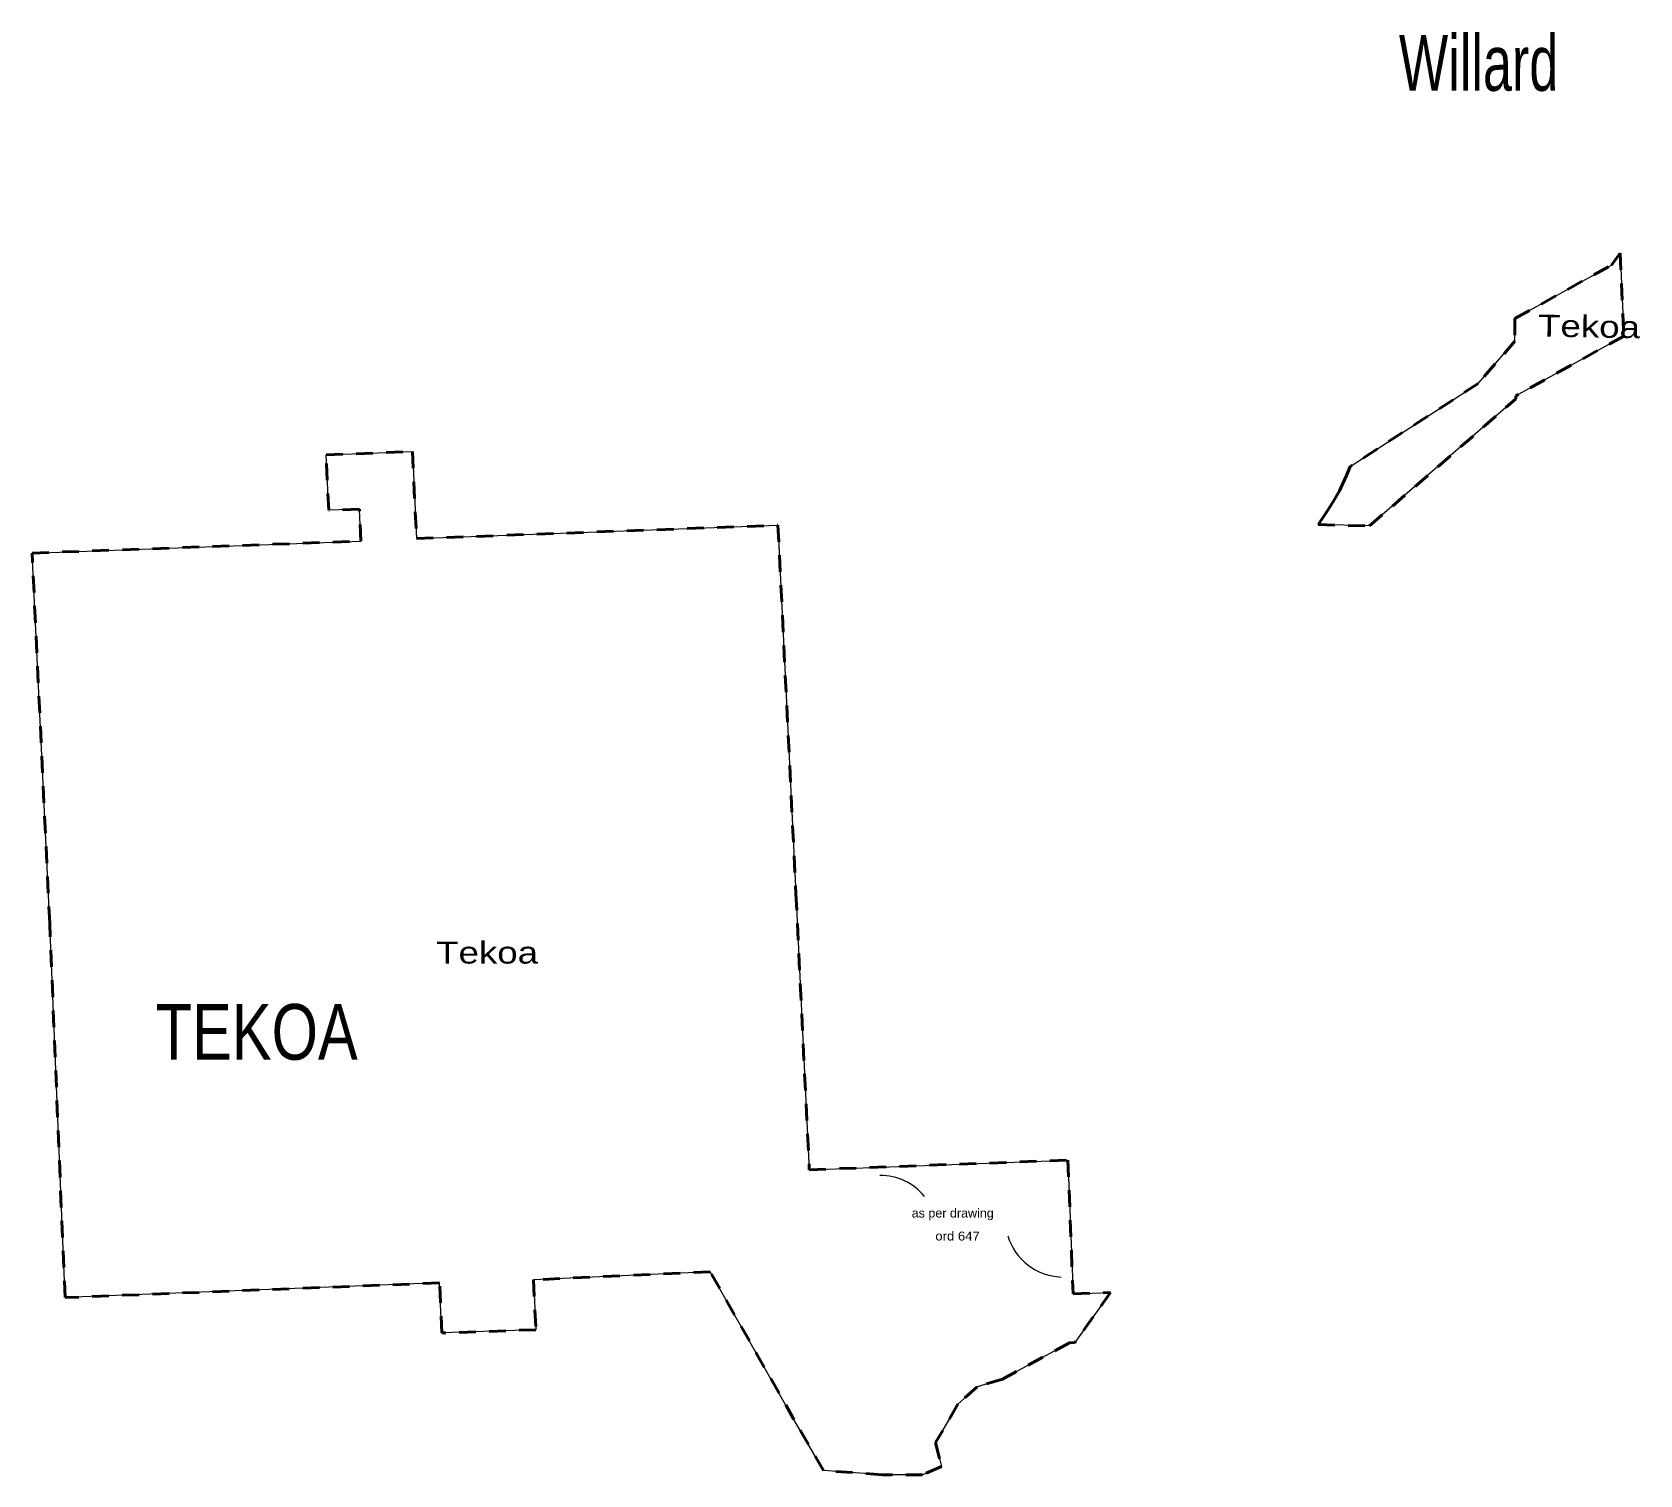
# Model space of a CAD drawing. Header units: feet. Extents: x -903180 to 1023491, y -707744 to 564635.
# Drawn here: x 977345 to 988888, y -83455 to -73095 of the extents above; entities that cross this region are included whole.
import ezdxf

# ---------------------------------------------------------------- set-up
doc = ezdxf.new("R2010")
doc.units = ezdxf.units.FT
doc.header["$LTSCALE"] = 80
doc.linetypes.add('SHORT_DASHED', pattern=[2.7, 1.5, -1.2])
for name, color, linetype, lineweight in [('1', 7, 'Continuous', 13), ('13', 7, 'SHORT_DASHED', 40), ('58', 7, 'Continuous', 13)]:
    doc.layers.add(name, color=color, linetype=linetype, lineweight=lineweight)
for name, color, linetype in [('14', 7, 'Continuous'), ('16', 7, 'Continuous'), ('36', 7, 'Continuous')]:
    doc.layers.add(name, color=color, linetype=linetype)

msp = doc.modelspace()

# ---------------------------------------------------------------- texts
at = {"layer": '1'}
for s, width, p in [('as per drawing', 1.05, (983659.93, -81606.84)), ('ord 647', 1.1, (983829.82, -81772.02))]:
    msp.add_text(s, height=64, dxfattribs=dict(at, width=width)).set_placement(p)
at = {"layer": '14', "width": 0.8}
msp.add_text('TEKOA', height=400, dxfattribs=at).set_placement((978232.12, -80473.91))
at = {"layer": '16', "width": 0.7}
msp.add_text('Willard', height=400, dxfattribs=at).set_placement((987158.8, -73516.23))
at = {"layer": '36', "width": 1.25}
msp.add_text('Tekoa', height=157.5, rotation=359, dxfattribs=at).set_placement((988156.47, -75280.28))
msp.add_text('Tekoa', height=157.5, dxfattribs=at).set_placement((980245.56, -79783.5))

# ---------------------------------------------------------------- linework, layer by layer
at = {"layer": '1'}
for centre, radius, start, end in [((983438.85, -81706.65), 401.08, 38.63362, 91.01014), ((984751.12, -81614.23), 420.53, 197.11752, 267.48941)]:
    msp.add_arc(centre, radius, start, end, dxfattribs=at)
at = {"layer": '13'}
for points in [[(987991.84, -75151.8), (988684.54, -74767.83), (988746.25, -74682.89), (988772.44, -75277.31)], [(987991.84, -75151.8), (987991.84, -75313.8), (987728.1, -75617.2)], [(988772.44, -75277.31), (987997.52, -75706.85), (987997.42, -75728.85)], [(987728.1, -75617.2), (986808.82, -76214.18), (986781.57, -76279.77), (986752.85, -76340.65), (986732.57, -76389.69), (986688.64, -76462.4), (986648.08, -76528.36), (986578.9, -76631.1), (986948.38, -76640.77), (987997.42, -75728.85)]]:
    msp.add_lwpolyline(points, dxfattribs=at)
msp.add_lwpolyline([(977344.96, -76835.71), (979704.88, -76749.42), (979694.17, -76520.53), (979474.31, -76528.67), (979455.65, -76130.09), (980075.26, -76107.14), (980104.5, -76731.82), (982700.1, -76635.45), (982828.9, -79280.31), (982924.79, -81263.92), (984781.53, -81194.76), (984818.39, -82155.57), (985088.17, -82144.79), (984832.38, -82505.63), (984792.42, -82507.28), (984311.44, -82766.78), (984130.04, -82822.49), (983990.57, -82948.21), (983831.61, -83223.59), (983873.72, -83394.48), (983737.49, -83454.83), (983451.49, -83454.35), (983027.57, -83424.1), (982814.67, -83056.26), (982213.06, -81996.76), (980944.9, -82054.11), (980961.76, -82412.7), (980285.58, -82436.01), (980270.58, -82077), (977580.93, -82181.74), (977470.73, -79493.1)], close=True, dxfattribs=at)
at = {"layer": '58'}
for points in [[(987997.42, -75728.85), (986948.38, -76640.77), (986578.9, -76631.1), (986648.08, -76528.36), (986732.57, -76389.69), (986752.85, -76340.65), (986808.82, -76214.18), (987728.1, -75617.2), (987991.84, -75313.8), (987991.84, -75151.8), (988684.54, -74767.83), (988746.25, -74682.89), (988772.44, -75277.31), (987997.52, -75706.85)], [(977344.96, -76835.71), (979704.88, -76749.42), (979694.17, -76520.53), (979474.31, -76528.67), (979455.65, -76130.09), (980075.26, -76107.14), (980104.5, -76731.82), (982700.1, -76635.45), (982828.9, -79280.31), (982924.79, -81263.92), (984781.53, -81194.76), (984818.39, -82155.57), (985088.17, -82144.79), (984832.38, -82505.63), (984792.42, -82507.28), (984311.44, -82766.78), (984130.04, -82822.49), (983990.57, -82948.21), (983831.61, -83223.59), (983873.72, -83394.48), (983737.49, -83454.83), (983451.49, -83454.35), (983027.57, -83424.1), (982814.67, -83056.26), (982213.06, -81996.76), (980944.9, -82054.11), (980961.76, -82412.7), (980285.58, -82436.01), (980270.58, -82077), (977580.93, -82181.74), (977470.73, -79493.1)]]:
    msp.add_lwpolyline(points, close=True, dxfattribs=at)

msp.set_redraw_order([(e.dxf.handle, doc.entitydb.next_handle()) for e in msp.query("TEXT MTEXT ATTDEF DIMENSION ARC_DIMENSION")])  # texts and dimensions are drawn at this point

doc.saveas('drawing.dxf')
